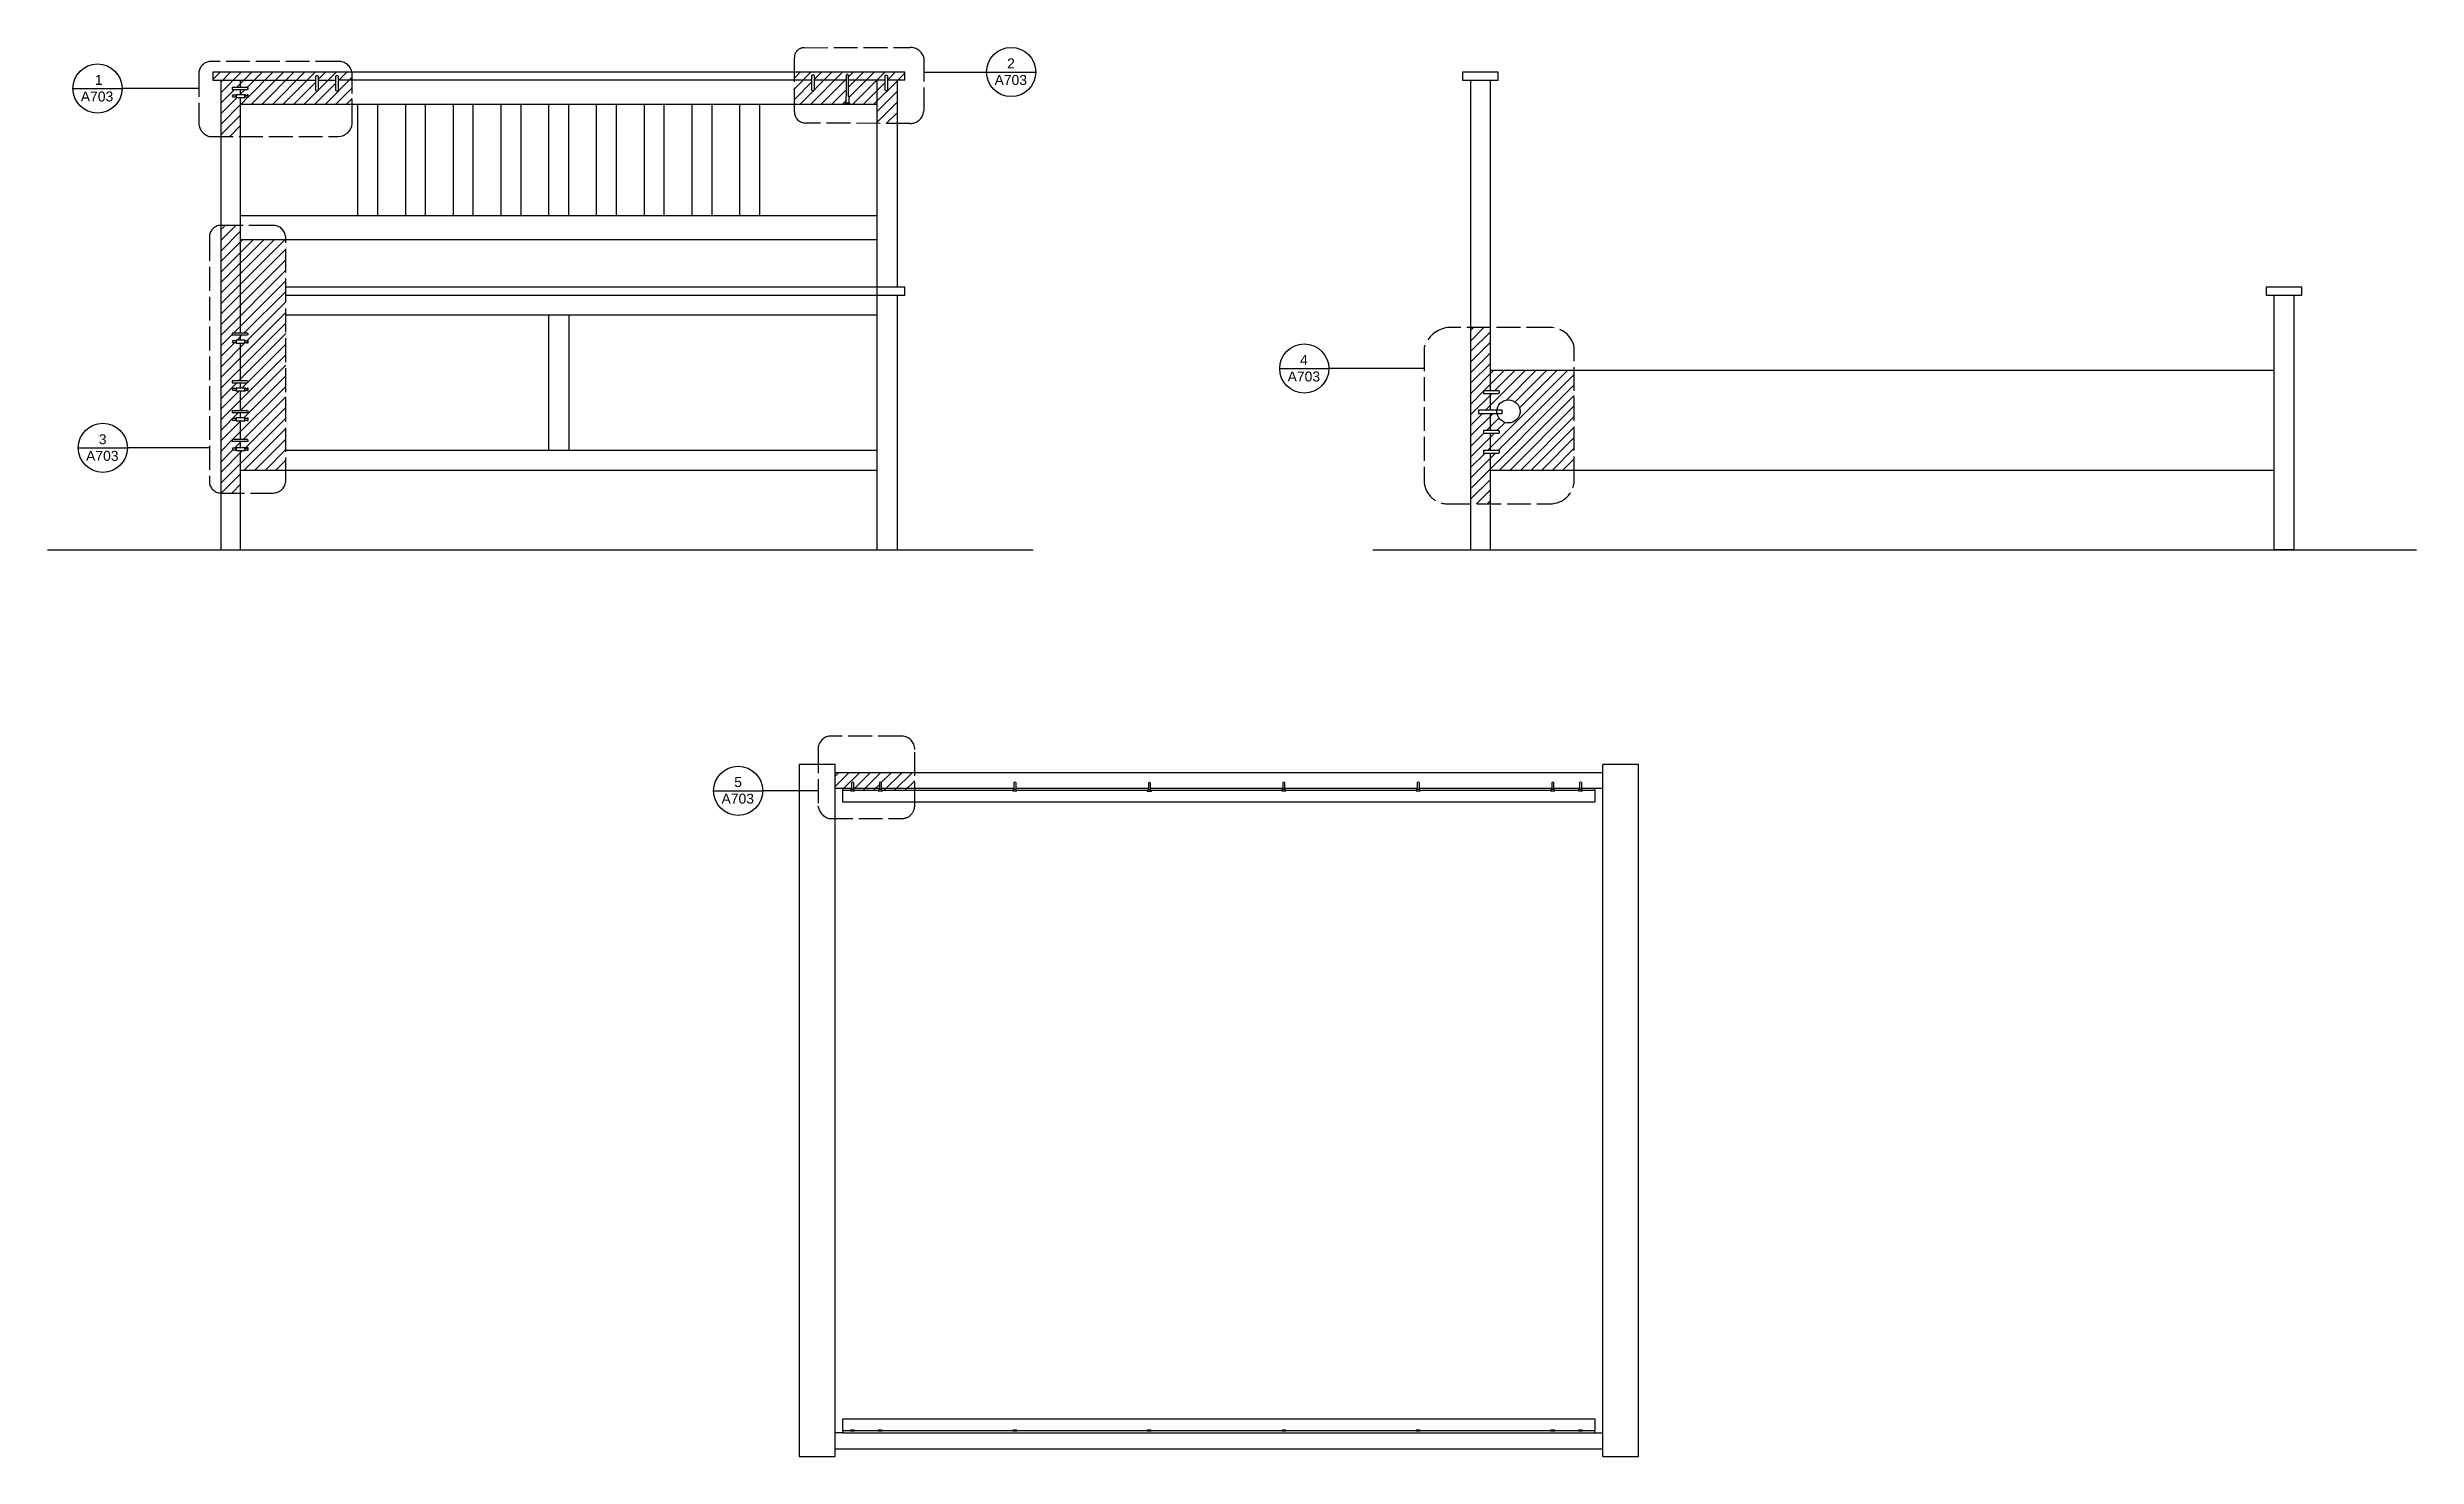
# Model space of a CAD drawing. Header units: inches. Extents: x 223 to 3435, y 564 to 4205.
# Drawn here: x 2036 to 2631, y 3212 to 3566 of the extents above; entities that cross this region are included whole.
import ezdxf

# ---------------------------------------------------------------- set-up
doc = ezdxf.new("R2010")
doc.units = ezdxf.units.IN
doc.header["$MEASUREMENT"] = 0
doc.linetypes.add('ACAD_ISO02W100', pattern=[15, 12, -3])
doc.styles.get("Standard").update_dxf_attribs({"font": 'Arial.ttf'})
pattern_1 = [(45, (829.2407, 2879.7826), (-1.3258252, 1.3258252), [])]

msp = doc.modelspace()

# ---------------------------------------------------------------- texts
at = {"color": 4, "char_height": 2.5, "attachment_point": 1}
for s, insert in [('\\pi0.81007;2\\P\\pi-2.34477;A703', (2276.27, 3563.17)), ('\\pi1.18524;1\\P\\pi-2.34477;A703', (2046.6, 3559.03)), ('\\pi0.77596;4\\P\\pi-2.34477;A703', (2349.93, 3488.64)), ('\\pi0.84418;3\\P\\pi-2.34477;A703', (2047.92, 3468.7))]:
    msp.add_mtext_dynamic_manual_height_columns(s, width=3.2914, gutter_width=1, heights=[0], dxfattribs=dict(at, insert=insert))
at = {"color": 4, "insert": (2207.65, 3382.54), "char_height": 2.5, "attachment_point": 1, "rotation": 359.94109}
msp.add_mtext_dynamic_manual_height_columns('\\pi0.84418;5\\P\\pi-2.34477;A703', width=3.2914, gutter_width=1, heights=[0], dxfattribs=at)

# ---------------------------------------------------------------- hatches: boundary and pattern name
h = msp.add_hatch()
h.set_pattern_fill('ANSI31', color=8, scale=15)
h.set_pattern_definition(pattern_1)
h.paths.add_polyline_path([(2084.41, 3491.62), (2083.32, 3491.62), (2083.32, 3491.58), (2083.26, 3491.58), (2083.26, 3491.78), (2082.41, 3491.78, -0.427564), (2082.41, 3492.19), (2083.26, 3492.19), (2083.26, 3492.36), (2083.32, 3492.36), (2084.41, 3492.34), (2084.41, 3493.58), (2082.41, 3493.58), (2082.33, 3493.7), (2082.33, 3494.07), (2082.41, 3494.19), (2084.41, 3494.19), (2084.41, 3505.7), (2084.41, 3521.22), (2079.41, 3521.22), (2079.41, 3453.93), (2084.41, 3453.93), (2084.41, 3464.62), (2083.32, 3464.62), (2083.32, 3464.58), (2083.26, 3464.58), (2083.26, 3464.78), (2082.41, 3464.78, -0.427564), (2082.41, 3465.19), (2083.26, 3465.19), (2083.26, 3465.36), (2083.32, 3465.36), (2084.41, 3465.34), (2084.41, 3466.86), (2082.41, 3466.86), (2082.33, 3466.98), (2082.33, 3467.35), (2082.41, 3467.47), (2084.41, 3467.47), (2084.41, 3472.12), (2083.32, 3472.12), (2083.32, 3472.08), (2083.26, 3472.08), (2083.26, 3472.28), (2082.41, 3472.28, -0.427564), (2082.41, 3472.69), (2083.26, 3472.69), (2083.26, 3472.86), (2083.32, 3472.86), (2084.41, 3472.84), (2084.41, 3474.08), (2082.41, 3474.08), (2082.33, 3474.2), (2082.33, 3474.57), (2082.41, 3474.69), (2084.41, 3474.69), (2084.41, 3479.62), (2083.32, 3479.62), (2083.32, 3479.58), (2083.26, 3479.58), (2083.26, 3479.78), (2082.41, 3479.78, -0.427564), (2082.41, 3480.19), (2083.26, 3480.19), (2083.26, 3480.36), (2083.32, 3480.36), (2084.41, 3480.34), (2084.41, 3481.58), (2082.41, 3481.58), (2082.33, 3481.7), (2082.33, 3482.07), (2082.41, 3482.19), (2084.41, 3482.19)])
h.paths.add_polyline_path([(2095.77, 3517.7), (2084.41, 3517.7), (2084.41, 3505.7), (2084.41, 3494.19), (2086.01, 3494.19), (2086.21, 3494.07), (2086.21, 3493.7), (2086.01, 3493.58), (2084.41, 3493.58), (2084.41, 3492.32), (2085.46, 3492.32), (2085.46, 3492.36), (2085.55, 3492.36), (2085.55, 3492.15), (2086.07, 3492.15), (2086.07, 3492.27), (2086.3, 3492.27), (2086.3, 3491.68), (2086.07, 3491.68), (2086.07, 3491.79), (2085.55, 3491.79), (2085.55, 3491.58), (2085.46, 3491.58), (2084.41, 3491.6), (2084.41, 3482.19), (2086.01, 3482.19), (2086.21, 3482.07), (2086.21, 3481.7), (2086.01, 3481.58), (2084.41, 3481.58), (2084.41, 3480.32), (2085.46, 3480.32), (2085.46, 3480.36), (2085.55, 3480.36), (2085.55, 3480.15), (2086.07, 3480.15), (2086.07, 3480.27), (2086.3, 3480.27), (2086.3, 3479.68), (2086.07, 3479.68), (2086.07, 3479.79), (2085.55, 3479.79), (2085.55, 3479.58), (2085.46, 3479.58), (2084.41, 3479.6), (2084.41, 3474.69), (2086.01, 3474.69), (2086.21, 3474.57), (2086.21, 3474.2), (2086.01, 3474.08), (2084.41, 3474.08), (2084.41, 3472.82), (2085.46, 3472.82), (2085.46, 3472.86), (2085.55, 3472.86), (2085.55, 3472.65), (2086.07, 3472.65), (2086.07, 3472.77), (2086.3, 3472.77), (2086.3, 3472.18), (2086.07, 3472.18), (2086.07, 3472.29), (2085.55, 3472.29), (2085.55, 3472.08), (2085.46, 3472.08), (2084.41, 3472.1), (2084.41, 3467.47), (2086.01, 3467.47), (2086.21, 3467.35), (2086.21, 3466.98), (2086.01, 3466.86), (2084.41, 3466.86), (2084.41, 3465.32), (2085.46, 3465.32), (2085.46, 3465.36), (2085.55, 3465.36), (2085.55, 3465.15), (2086.07, 3465.15), (2086.07, 3465.27), (2086.3, 3465.27), (2086.3, 3464.68), (2086.07, 3464.68), (2086.07, 3464.79), (2085.55, 3464.79), (2085.55, 3464.58), (2085.46, 3464.58), (2084.41, 3464.6), (2084.41, 3459.7), (2095.77, 3459.7)])
h.paths.add_polyline_path([(2084.41, 3553.36), (2083.32, 3553.36), (2083.32, 3553.33), (2083.26, 3553.33), (2083.26, 3553.52), (2082.41, 3553.52, -0.427564), (2082.41, 3553.93), (2083.26, 3553.93), (2083.26, 3554.1), (2083.32, 3554.1), (2084.41, 3554.08), (2084.41, 3555.32), (2082.41, 3555.32), (2082.33, 3555.44), (2082.33, 3555.81), (2082.41, 3555.93), (2084.41, 3555.93), (2084.41, 3557.7), (2079.41, 3557.7), (2079.41, 3543.56), (2084.41, 3543.56)])
h.paths.add_polyline_path([(2112.46, 3557.7), (2108.93, 3557.7), (2108.93, 3555.11), (2108.81, 3555.02), (2108.44, 3555.02), (2108.32, 3555.11), (2108.32, 3557.7), (2103.93, 3557.7), (2103.93, 3555.11), (2103.81, 3555.02), (2103.44, 3555.02), (2103.32, 3555.11), (2103.32, 3557.7), (2084.41, 3557.7), (2084.41, 3555.93), (2086.01, 3555.93), (2086.21, 3555.81), (2086.21, 3555.44), (2086.01, 3555.32), (2084.41, 3555.32), (2084.41, 3554.06), (2085.46, 3554.06), (2085.46, 3554.1), (2085.55, 3554.1), (2085.55, 3553.89), (2086.07, 3553.89), (2086.07, 3554.01), (2086.3, 3554.01), (2086.3, 3553.42), (2086.07, 3553.42), (2086.07, 3553.53), (2085.55, 3553.53), (2085.55, 3553.33), (2085.46, 3553.33), (2084.41, 3553.34), (2084.41, 3551.7), (2112.46, 3551.7)])
h.paths.add_polyline_path([(2112.46, 3559.53, 0.01322), (2112.43, 3559.7), (2077.41, 3559.7), (2077.41, 3557.7), (2103.32, 3557.7), (2103.32, 3558.71), (2103.44, 3558.9), (2103.81, 3558.9), (2103.93, 3558.71), (2103.93, 3557.7), (2108.32, 3557.7), (2108.32, 3558.71), (2108.44, 3558.9), (2108.81, 3558.9), (2108.93, 3558.71), (2108.93, 3557.7), (2112.46, 3557.7)])
h.paths.add_polyline_path([(2249.41, 3557.7), (2247.01, 3557.7), (2247.01, 3555.2), (2246.9, 3555.11), (2246.52, 3555.11), (2246.41, 3555.2), (2246.41, 3557.7), (2244.41, 3557.7), (2244.41, 3546.85), (2249.41, 3546.83)])
h.paths.add_polyline_path([(2244.41, 3557.7), (2237.16, 3557.7), (2237.16, 3555.83), (2237.16, 3553.79), (2237.29, 3553.5), (2237.29, 3552), (2237.45, 3552), (2237.45, 3551.8), (2237.45, 3551.7), (2244.41, 3551.7)])
h.paths.add_polyline_path([(2236.59, 3553.5), (2236.72, 3553.76), (2236.72, 3555.83), (2236.72, 3557.7), (2228.59, 3557.7), (2228.59, 3555.24), (2228.47, 3555.15), (2228.1, 3555.15), (2227.98, 3555.24), (2227.98, 3557.7), (2223.6, 3557.7), (2223.6, 3551.7), (2236.43, 3551.7), (2236.43, 3551.8), (2236.43, 3552), (2236.59, 3552)])
h.paths.add_polyline_path([(2236.72, 3559, -0.582622), (2237.16, 3559), (2237.16, 3557.7), (2246.41, 3557.7), (2246.41, 3558.8), (2246.52, 3559), (2246.9, 3559), (2247.01, 3558.8), (2247.01, 3557.7), (2251.41, 3557.7), (2251.41, 3559.7), (2223.6, 3559.7), (2223.6, 3557.7), (2227.98, 3557.7), (2227.98, 3558.84), (2228.1, 3559.03), (2228.47, 3559.03), (2228.59, 3558.84), (2228.59, 3557.7), (2236.72, 3557.7)])
h = msp.add_hatch()
h.set_pattern_fill('ANSI31', color=8, scale=15)
h.set_pattern_definition(pattern_1)
h.paths.add_polyline_path([(2419.64, 3484.7), (2398.54, 3484.7), (2398.54, 3479.7), (2400.65, 3479.7), (2400.56, 3479.69), (2400.73, 3479.59), (2400.73, 3479.02), (2400.54, 3478.91), (2398.54, 3478.91), (2398.54, 3474.75), (2400.22, 3474.75, -0.950844), (2406.01, 3474.46, -0.914694), (2400.25, 3473.95), (2398.54, 3473.95), (2398.54, 3469.7), (2400.65, 3469.7), (2400.56, 3469.69), (2400.73, 3469.59), (2400.73, 3469.02), (2400.54, 3468.91), (2398.54, 3468.91), (2398.54, 3464.7), (2400.54, 3464.7), (2400.73, 3464.59), (2400.73, 3464.02), (2400.54, 3463.91), (2398.54, 3463.91), (2398.54, 3459.7), (2419.64, 3459.7)])
h.paths.add_polyline_path([(2398.54, 3495.53), (2393.54, 3495.53), (2393.54, 3451.23), (2398.54, 3451.23), (2398.54, 3463.91), (2396.94, 3463.91), (2396.85, 3464.02), (2396.85, 3464.7), (2398.54, 3464.7), (2398.54, 3468.91), (2396.94, 3468.91), (2396.85, 3469.02), (2396.85, 3469.7), (2398.54, 3469.7), (2398.54, 3473.95), (2395.55, 3473.95), (2395.55, 3474.75), (2398.54, 3474.75), (2398.54, 3478.91), (2396.94, 3478.91), (2396.85, 3479.02), (2396.85, 3479.7), (2398.54, 3479.7)])
h = msp.add_hatch()
h.set_pattern_fill('ANSI31', color=8, scale=15)
h.set_pattern_definition(pattern_1)
h.paths.add_polyline_path([(2244.98, 3381.19, -0.288347), (2245.43, 3381.19), (2245.43, 3379.73), (2253.86, 3379.73), (2253.86, 3383.73), (2233.82, 3383.73), (2233.82, 3379.73), (2237.98, 3379.73), (2237.98, 3381.19, -0.288347), (2238.43, 3381.19), (2238.43, 3379.73), (2244.98, 3379.73)])
h.paths.add_polyline_path([(2244.98, 3379.73), (2238.43, 3379.73), (2238.43, 3379.43), (2238.73, 3379.23), (2244.7, 3379.23), (2244.98, 3379.43)])
h.paths.add_polyline_path([(2253.86, 3379.73), (2245.43, 3379.73), (2245.43, 3379.43), (2245.73, 3379.23), (2253.86, 3379.23)])
h.paths.add_polyline_path([(2237.98, 3379.73), (2235.82, 3379.73), (2235.82, 3379.23), (2237.7, 3379.23), (2237.98, 3379.43)])

# ---------------------------------------------------------------- linework, layer by layer
at = {"color": 4}
for p, q in [((2042.27, 3555.6), (2054.63, 3555.6)), ((2073.88, 3555.6), (2054.63, 3555.6)), ((2256.15, 3559.74), (2271.93, 3559.74)), ((2271.93, 3559.74), (2284.3, 3559.74)), ((2345.59, 3485.2), (2357.96, 3485.2)), ((2381.9, 3485.2), (2357.96, 3485.2)), ((2043.58, 3465.27), (2055.95, 3465.27)), ((2076.58, 3465.27), (2055.95, 3465.27)), ((2203.31, 3379.11), (2215.67, 3379.1)), ((2229.68, 3379.1), (2215.67, 3379.1))]:
    msp.add_line(p, q, dxfattribs=at)
at = {"color": 2}
for p, q in [((2077.41, 3557.7), (2103.32, 3557.7)), ((2079.41, 3557.7), (2079.41, 3439.7)), ((2084.41, 3555.93), (2084.41, 3557.7)), ((2084.41, 3554.06), (2084.41, 3555.32)), ((2103.93, 3557.7), (2108.32, 3557.7)), ((2227.98, 3557.7), (2108.93, 3557.7)), ((2236.72, 3557.7), (2228.59, 3557.7)), ((2246.41, 3557.7), (2237.16, 3557.7)), ((2244.41, 3505.7), (2244.41, 3557.7)), ((2251.41, 3557.7), (2247.01, 3557.7)), ((2249.41, 3557.7), (2249.41, 3505.7)), ((2393.54, 3557.7), (2393.54, 3439.7)), ((2398.54, 3479.7), (2398.54, 3557.7)), ((2084.41, 3505.7), (2084.41, 3553.36)), ((2084.41, 3551.7), (2244.41, 3551.7)), ((2113.91, 3523.7), (2113.91, 3551.7)), ((2118.91, 3523.7), (2118.91, 3551.7)), ((2125.91, 3523.7), (2125.91, 3551.7)), ((2130.91, 3523.7), (2130.91, 3551.7)), ((2137.91, 3523.7), (2137.91, 3551.7)), ((2142.91, 3523.7), (2142.91, 3551.7)), ((2149.91, 3523.7), (2149.91, 3551.7)), ((2154.91, 3523.7), (2154.91, 3551.7)), ((2161.91, 3523.7), (2161.91, 3551.7)), ((2166.91, 3523.7), (2166.91, 3551.7)), ((2173.91, 3523.7), (2173.91, 3551.7)), ((2178.91, 3523.7), (2178.91, 3551.7)), ((2185.91, 3523.7), (2185.91, 3551.7)), ((2190.91, 3523.7), (2190.91, 3551.7)), ((2197.91, 3523.7), (2197.91, 3551.7)), ((2202.91, 3523.7), (2202.91, 3551.7)), ((2209.91, 3523.7), (2209.91, 3551.7)), ((2214.91, 3523.7), (2214.91, 3551.7)), ((2236.43, 3551.8), (2236.43, 3551.7)), ((2237.45, 3551.8), (2237.45, 3551.7)), ((2084.41, 3523.7), (2244.41, 3523.7)), ((2084.41, 3517.7), (2244.41, 3517.7)), ((2244.41, 3459.7), (2244.41, 3515.7)), ((2084.41, 3494.19), (2084.41, 3505.7)), ((2095.97, 3503.7), (2251.41, 3503.7)), ((2244.41, 3439.7), (2244.41, 3503.7)), ((2249.41, 3503.7), (2249.41, 3439.7)), ((2595.54, 3463.91), (2595.54, 3503.7)), ((2600.54, 3503.7), (2600.54, 3439.7)), ((2095.97, 3498.7), (2244.41, 3498.7)), ((2161.91, 3464.7), (2161.91, 3498.7)), ((2166.91, 3498.7), (2166.91, 3464.7)), ((2084.41, 3492.32), (2084.41, 3493.58)), ((2084.41, 3482.19), (2084.41, 3491.62)), ((2595.54, 3484.7), (2398.54, 3484.7)), ((2084.41, 3480.32), (2084.41, 3481.58)), ((2084.41, 3474.69), (2084.41, 3479.62)), ((2398.54, 3474.75), (2398.54, 3478.91)), ((2084.41, 3472.82), (2084.41, 3474.08)), ((2084.41, 3467.47), (2084.41, 3472.12)), ((2398.54, 3469.7), (2398.54, 3473.95)), ((2084.41, 3465.32), (2084.41, 3466.86)), ((2398.54, 3464.7), (2398.54, 3468.91)), ((2084.41, 3439.7), (2084.41, 3464.62)), ((2095.97, 3464.7), (2244.41, 3464.7)), ((2398.54, 3439.7), (2398.54, 3463.91)), ((2595.54, 3439.7), (2595.54, 3463.91)), ((2084.41, 3459.7), (2244.41, 3459.7)), ((2398.54, 3459.7), (2595.54, 3459.7)), ((2079.41, 3439.7), (2084.41, 3439.7)), ((2393.54, 3439.7), (2398.54, 3439.7)), ((2600.54, 3439.7), (2595.54, 3439.7)), ((2233.82, 3211.73), (2233.82, 3385.73)), ((2233.82, 3383.73), (2426.82, 3383.73)), ((2426.82, 3211.73), (2426.82, 3385.73)), ((2233.82, 3379.73), (2237.98, 3379.73)), ((2235.82, 3379.73), (2235.82, 3379.23)), ((2235.82, 3379.23), (2237.7, 3379.23)), ((2235.82, 3376.23), (2235.82, 3379.23)), ((2238.43, 3379.73), (2244.98, 3379.73)), ((2238.73, 3379.23), (2244.7, 3379.23)), ((2245.43, 3379.73), (2278.78, 3379.73)), ((2245.73, 3379.23), (2278.5, 3379.23)), ((2279.23, 3379.73), (2312.58, 3379.73)), ((2279.53, 3379.23), (2312.41, 3379.23)), ((2313.03, 3379.73), (2346.38, 3379.73)), ((2313.21, 3379.23), (2346.1, 3379.23)), ((2346.83, 3379.73), (2380.18, 3379.73)), ((2347.13, 3379.23), (2379.9, 3379.23)), ((2380.63, 3379.73), (2413.98, 3379.73)), ((2380.93, 3379.23), (2413.7, 3379.23)), ((2414.43, 3379.73), (2420.98, 3379.73)), ((2414.73, 3379.23), (2420.7, 3379.23)), ((2421.43, 3379.73), (2426.82, 3379.73)), ((2421.73, 3379.23), (2424.78, 3379.23)), ((2424.78, 3379.23), (2424.78, 3379.73)), ((2424.78, 3379.23), (2424.78, 3376.23)), ((2424.78, 3376.23), (2235.82, 3376.23)), ((2235.82, 3217.73), (2233.82, 3217.73)), ((2235.82, 3218.23), (2235.82, 3221.23)), ((2235.82, 3221.23), (2424.78, 3221.23)), ((2424.78, 3218.23), (2235.82, 3218.23)), ((2235.82, 3218.23), (2235.82, 3217.73)), ((2235.82, 3217.73), (2424.78, 3217.73)), ((2424.78, 3221.23), (2424.78, 3218.23)), ((2424.78, 3217.73), (2424.78, 3218.23)), ((2424.78, 3217.73), (2426.82, 3217.73)), ((2233.82, 3213.73), (2426.82, 3213.73))]:
    msp.add_line(p, q, dxfattribs=at)
at = {"color": 6}
for p, q in [((2082.41, 3555.93), (2082.33, 3555.81)), ((2082.33, 3555.81), (2082.33, 3555.44)), ((2082.33, 3555.44), (2082.41, 3555.32)), ((2082.41, 3555.93), (2086.01, 3555.93)), ((2086.01, 3555.32), (2082.41, 3555.32)), ((2086.01, 3555.93), (2086.21, 3555.81)), ((2086.03, 3555.92), (2086.01, 3555.92)), ((2086.21, 3555.44), (2086.01, 3555.32)), ((2086.21, 3555.81), (2086.21, 3555.44)), ((2103.32, 3558.71), (2103.44, 3558.9)), ((2103.32, 3555.11), (2103.32, 3558.71)), ((2103.33, 3558.73), (2103.34, 3558.71)), ((2103.44, 3558.9), (2103.81, 3558.9)), ((2103.81, 3558.9), (2103.93, 3558.71)), ((2103.93, 3558.71), (2103.93, 3555.11)), ((2108.32, 3558.71), (2108.44, 3558.9)), ((2108.33, 3558.73), (2108.34, 3558.71)), ((2108.44, 3558.9), (2108.81, 3558.9)), ((2108.81, 3558.9), (2108.93, 3558.71)), ((2227.98, 3558.84), (2228.1, 3559.03)), ((2227.98, 3555.24), (2227.98, 3558.84)), ((2227.98, 3555.24), (2228.1, 3555.15)), ((2227.99, 3558.86), (2227.99, 3558.84)), ((2228.1, 3559.03), (2228.47, 3559.03)), ((2228.47, 3559.03), (2228.59, 3558.84)), ((2228.47, 3555.15), (2228.59, 3555.24)), ((2228.59, 3558.84), (2228.59, 3555.24)), ((2236.72, 3555.83), (2236.72, 3559)), ((2236.72, 3553.76), (2236.72, 3555.83)), ((2237.16, 3559), (2237.16, 3555.83)), ((2237.16, 3555.83), (2237.16, 3553.79)), ((2246.41, 3558.8), (2246.52, 3559)), ((2246.41, 3555.2), (2246.41, 3558.8)), ((2246.41, 3555.2), (2246.52, 3555.11)), ((2246.42, 3558.82), (2246.42, 3558.8)), ((2246.52, 3559), (2246.9, 3559)), ((2246.9, 3559), (2247.01, 3558.8)), ((2246.9, 3555.11), (2247.01, 3555.2)), ((2247.01, 3558.8), (2247.01, 3555.2)), ((2083.26, 3553.93), (2082.41, 3553.93)), ((2082.41, 3553.52), (2083.26, 3553.52)), ((2085.46, 3553.33), (2085.46, 3554.1)), ((2085.46, 3554.1), (2085.55, 3554.1)), ((2085.46, 3553.33), (2085.46, 3554.1)), ((2085.46, 3554.1), (2085.55, 3554.1)), ((2085.46, 3553.33), (2085.46, 3554.1)), ((2085.46, 3554.1), (2085.55, 3554.1)), ((2085.55, 3553.33), (2085.46, 3553.33)), ((2085.55, 3553.33), (2085.46, 3553.33)), ((2085.55, 3553.33), (2085.46, 3553.33)), ((2085.55, 3554.1), (2085.55, 3553.89)), ((2085.55, 3553.53), (2085.55, 3553.33)), ((2103.32, 3555.11), (2103.44, 3555.02)), ((2103.44, 3555.02), (2103.81, 3555.02)), ((2103.81, 3555.02), (2103.93, 3555.11)), ((2228.1, 3555.15), (2228.47, 3555.15)), ((2236.43, 3551.8), (2236.43, 3552)), ((2236.43, 3552), (2237.29, 3552)), ((2237.45, 3551.8), (2236.43, 3551.8)), ((2236.59, 3553.5), (2236.67, 3553.65)), ((2236.59, 3552), (2236.59, 3553.5)), ((2236.59, 3553.35), (2236.59, 3553.4)), ((2236.59, 3553.12), (2236.59, 3553.17)), ((2236.59, 3552.9), (2236.59, 3552.94)), ((2236.59, 3552.67), (2236.59, 3552.72)), ((2236.67, 3553.65), (2236.72, 3553.76)), ((2237.16, 3553.79), (2237.29, 3553.5)), ((2237.29, 3553.5), (2237.29, 3552)), ((2237.29, 3553.35), (2237.29, 3553.3)), ((2237.29, 3553.12), (2237.29, 3553.07)), ((2237.29, 3552.9), (2237.29, 3552.85)), ((2237.29, 3552), (2237.45, 3552)), ((2237.45, 3552), (2237.45, 3551.8)), ((2246.52, 3555.11), (2246.9, 3555.11)), ((2082.41, 3494.19), (2082.33, 3494.07)), ((2082.33, 3494.07), (2082.33, 3493.7)), ((2082.33, 3493.7), (2082.41, 3493.58)), ((2082.41, 3494.19), (2086.01, 3494.19)), ((2086.01, 3493.58), (2082.41, 3493.58)), ((2083.26, 3492.19), (2082.41, 3492.19)), ((2082.41, 3491.78), (2083.26, 3491.78)), ((2084.41, 3492.32), (2084.41, 3493.58)), ((2085.46, 3491.58), (2085.46, 3492.36)), ((2085.46, 3492.36), (2085.55, 3492.36)), ((2085.46, 3491.58), (2085.46, 3492.36)), ((2085.46, 3492.36), (2085.55, 3492.36)), ((2085.46, 3491.58), (2085.46, 3492.36)), ((2085.46, 3492.36), (2085.55, 3492.36)), ((2085.55, 3491.58), (2085.46, 3491.58)), ((2085.55, 3491.58), (2085.46, 3491.58)), ((2085.55, 3491.58), (2085.46, 3491.58)), ((2085.55, 3492.36), (2085.55, 3492.15)), ((2085.55, 3491.79), (2085.55, 3491.58)), ((2086.01, 3494.19), (2086.21, 3494.07)), ((2086.03, 3494.18), (2086.01, 3494.18)), ((2086.21, 3493.7), (2086.01, 3493.58)), ((2086.21, 3494.07), (2086.21, 3493.7)), ((2082.41, 3482.19), (2082.33, 3482.07)), ((2082.33, 3482.07), (2082.33, 3481.7)), ((2082.33, 3481.7), (2082.41, 3481.58)), ((2082.41, 3482.19), (2086.01, 3482.19)), ((2086.01, 3481.58), (2082.41, 3481.58)), ((2083.26, 3480.19), (2082.41, 3480.19)), ((2082.41, 3479.78), (2083.26, 3479.78)), ((2085.46, 3479.58), (2085.46, 3480.36)), ((2085.46, 3480.36), (2085.55, 3480.36)), ((2085.46, 3479.58), (2085.46, 3480.36)), ((2085.46, 3480.36), (2085.55, 3480.36)), ((2085.55, 3479.58), (2085.46, 3479.58)), ((2085.55, 3479.58), (2085.46, 3479.58)), ((2085.55, 3480.36), (2085.55, 3480.15)), ((2085.55, 3479.79), (2085.55, 3479.58)), ((2086.01, 3482.19), (2086.21, 3482.07)), ((2086.03, 3482.18), (2086.01, 3482.18)), ((2086.21, 3481.7), (2086.01, 3481.58)), ((2086.21, 3482.07), (2086.21, 3481.7)), ((2396.94, 3479.7), (2396.85, 3479.59)), ((2396.85, 3479.59), (2396.85, 3479.02)), ((2396.85, 3479.02), (2396.94, 3478.91)), ((2396.94, 3479.7), (2400.54, 3479.7)), ((2400.54, 3478.91), (2396.94, 3478.91)), ((2400.54, 3479.7), (2400.73, 3479.59)), ((2400.56, 3479.69), (2400.54, 3479.69)), ((2400.73, 3479.02), (2400.54, 3478.91)), ((2400.73, 3479.59), (2400.73, 3479.02)), ((2082.41, 3474.69), (2082.33, 3474.57)), ((2082.33, 3474.57), (2082.33, 3474.2)), ((2082.33, 3474.2), (2082.41, 3474.08)), ((2082.41, 3474.69), (2086.01, 3474.69)), ((2086.01, 3474.08), (2082.41, 3474.08)), ((2083.26, 3472.69), (2082.41, 3472.69)), ((2082.41, 3472.28), (2083.26, 3472.28)), ((2085.46, 3472.08), (2085.46, 3472.86)), ((2085.46, 3472.86), (2085.55, 3472.86)), ((2085.55, 3472.08), (2085.46, 3472.08)), ((2085.55, 3472.86), (2085.55, 3472.65)), ((2085.55, 3472.29), (2085.55, 3472.08)), ((2086.01, 3474.69), (2086.21, 3474.57)), ((2086.03, 3474.68), (2086.01, 3474.68)), ((2086.21, 3474.2), (2086.01, 3474.08)), ((2086.21, 3474.57), (2086.21, 3474.2)), ((2082.41, 3467.47), (2082.33, 3467.35)), ((2082.33, 3467.35), (2082.33, 3466.98)), ((2082.33, 3466.98), (2082.41, 3466.86)), ((2082.41, 3467.47), (2086.01, 3467.47)), ((2086.01, 3466.86), (2082.41, 3466.86)), ((2086.01, 3467.47), (2086.21, 3467.35)), ((2086.03, 3467.46), (2086.01, 3467.46)), ((2086.21, 3466.98), (2086.01, 3466.86)), ((2086.21, 3467.35), (2086.21, 3466.98)), ((2396.94, 3469.7), (2396.85, 3469.59)), ((2396.85, 3469.59), (2396.85, 3469.02)), ((2396.85, 3469.02), (2396.94, 3468.91)), ((2396.94, 3469.7), (2400.54, 3469.7)), ((2400.54, 3468.91), (2396.94, 3468.91)), ((2400.54, 3469.7), (2400.73, 3469.59)), ((2400.56, 3469.69), (2400.54, 3469.69)), ((2400.73, 3469.02), (2400.54, 3468.91)), ((2400.73, 3469.59), (2400.73, 3469.02)), ((2083.26, 3465.19), (2082.41, 3465.19)), ((2082.41, 3464.78), (2083.26, 3464.78)), ((2085.46, 3465.21), (2085.46, 3465.36)), ((2085.46, 3465.36), (2085.55, 3465.36)), ((2085.46, 3464.58), (2085.46, 3465.21)), ((2085.55, 3464.58), (2085.46, 3464.58)), ((2085.55, 3465.36), (2085.55, 3465.15)), ((2085.55, 3464.79), (2085.55, 3464.58)), ((2396.94, 3464.7), (2396.85, 3464.59)), ((2396.85, 3464.59), (2396.85, 3464.02)), ((2396.85, 3464.02), (2396.94, 3463.91)), ((2396.94, 3464.7), (2400.54, 3464.7)), ((2400.54, 3463.91), (2396.94, 3463.91)), ((2400.54, 3464.7), (2400.73, 3464.59)), ((2400.73, 3464.02), (2400.54, 3463.91)), ((2400.73, 3464.59), (2400.73, 3464.02)), ((2237.98, 3379.43), (2237.7, 3379.23)), ((2237.98, 3381.19), (2237.98, 3379.43)), ((2238.43, 3379.43), (2237.98, 3379.43)), ((2238.43, 3381.19), (2238.43, 3379.43)), ((2238.43, 3379.43), (2238.73, 3379.23)), ((2244.98, 3379.43), (2244.7, 3379.23)), ((2244.98, 3381.19), (2244.98, 3379.43)), ((2245.43, 3379.43), (2244.98, 3379.43)), ((2245.43, 3381.19), (2245.43, 3379.43)), ((2245.43, 3379.43), (2245.73, 3379.23)), ((2278.78, 3379.43), (2278.5, 3379.23)), ((2278.78, 3381.19), (2278.78, 3379.43)), ((2279.23, 3379.43), (2278.78, 3379.43)), ((2279.23, 3381.19), (2279.23, 3379.43)), ((2279.23, 3379.43), (2279.53, 3379.23)), ((2312.58, 3379.35), (2312.3, 3379.15)), ((2312.58, 3381.11), (2312.58, 3379.35)), ((2313.03, 3379.35), (2312.58, 3379.35)), ((2313.03, 3381.11), (2313.03, 3379.35)), ((2313.03, 3379.35), (2313.33, 3379.15)), ((2346.38, 3379.43), (2346.1, 3379.23)), ((2346.38, 3381.19), (2346.38, 3379.43)), ((2346.83, 3379.43), (2346.38, 3379.43)), ((2346.83, 3381.19), (2346.83, 3379.43)), ((2346.83, 3379.43), (2347.13, 3379.23)), ((2380.18, 3379.43), (2379.9, 3379.23)), ((2380.18, 3381.19), (2380.18, 3379.43)), ((2380.63, 3379.43), (2380.18, 3379.43)), ((2380.63, 3381.19), (2380.63, 3379.43)), ((2380.63, 3379.43), (2380.93, 3379.23)), ((2413.98, 3379.43), (2413.7, 3379.23)), ((2413.98, 3381.19), (2413.98, 3379.43)), ((2414.43, 3379.43), (2413.98, 3379.43)), ((2414.43, 3381.19), (2414.43, 3379.43)), ((2414.43, 3379.43), (2414.73, 3379.23)), ((2420.98, 3379.43), (2420.7, 3379.23)), ((2420.98, 3381.19), (2420.98, 3379.43)), ((2421.43, 3379.43), (2420.98, 3379.43)), ((2421.43, 3381.19), (2421.43, 3379.43)), ((2421.43, 3379.43), (2421.73, 3379.23))]:
    msp.add_line(p, q, dxfattribs=at)
at = {"color": 6, "linetype": 'ACAD_ISO02W100'}
for p, q in [((2108.32, 3555.11), (2108.32, 3558.71)), ((2108.93, 3558.71), (2108.93, 3555.11)), ((2108.32, 3555.11), (2108.44, 3555.02)), ((2108.44, 3555.02), (2108.81, 3555.02)), ((2108.81, 3555.02), (2108.93, 3555.11))]:
    msp.add_line(p, q, dxfattribs=at)
at = {"color": 1}
for p, q in [((2035.85, 3439.7), (2283.6, 3439.7)), ((2368.99, 3439.7), (2631.36, 3439.7))]:
    msp.add_line(p, q, dxfattribs=at)
at = {"color": 4, "linetype": 'ACAD_ISO02W100', "ltscale": 0.5}
for points in [[(2109.27, 3562.4), (2076.52, 3562.4)], [(2223.6, 3549.81), (2223.6, 3563.39)], [(2226, 3565.87), (2252.7, 3565.95)], [(2256.17, 3563.39), (2256.11, 3549.81)], [(2073.88, 3559.53), (2073.88, 3546.82)], [(2112.46, 3546.82), (2112.46, 3559.7)], [(2076.52, 3543.56), (2108.93, 3543.56)], [(2252.7, 3546.81), (2226.15, 3546.93)], [(2092.52, 3521.22), (2079.41, 3521.22)], [(2076.58, 3518.27), (2076.58, 3456.83)], [(2095.77, 3456.83), (2095.77, 3518.27)], [(2381.9, 3490.53), (2381.9, 3457.09)], [(2413.59, 3495.53), (2387.78, 3495.53)], [(2419.64, 3457.09), (2419.64, 3490.53)], [(2079.41, 3453.93), (2092.52, 3453.93)], [(2387.73, 3451.23), (2413.59, 3451.23)], [(2229.55, 3389.51), (2229.55, 3375.34)], [(2250.64, 3392.83), (2232.29, 3392.83)], [(2253.86, 3375.32), (2253.86, 3389.51)], [(2232.29, 3372.12), (2250.64, 3372.12)]]:
    msp.add_lwpolyline(points, dxfattribs=at)
at = {"color": 2}
for points in [[(2251.41, 3557.7), (2251.41, 3559.7), (2077.41, 3559.7), (2077.41, 3557.7)], [(2391.54, 3559.7), (2391.54, 3557.7), (2400.54, 3557.7), (2400.54, 3559.7), (2391.54, 3559.7)], [(2251.41, 3503.7), (2251.41, 3505.7), (2095.77, 3505.7)], [(2593.54, 3503.7), (2602.54, 3503.7), (2602.54, 3505.7), (2593.54, 3505.7), (2593.54, 3503.7)], [(2079.41, 3439.7), (2084.41, 3439.7)], [(2244.41, 3439.7), (2249.41, 3439.7)], [(2233.82, 3385.73), (2224.82, 3385.73), (2224.82, 3211.73), (2233.82, 3211.73)], [(2435.82, 3211.73), (2435.82, 3385.73), (2426.82, 3385.73)], [(2426.82, 3211.73), (2435.82, 3211.73)]]:
    msp.add_lwpolyline(points, dxfattribs=at)
at = {"color": 6}
for points in [[(2083.32, 3554.1), (2083.32, 3553.33), (2083.26, 3553.33), (2083.26, 3554.1), (2083.32, 3554.1)], [(2085.46, 3554.06), (2083.32, 3554.06), (2083.32, 3553.96)], [(2083.32, 3553.47), (2083.32, 3553.36), (2085.46, 3553.36)], [(2086.07, 3553.89), (2085.55, 3553.89)], [(2085.55, 3553.53), (2086.07, 3553.53)], [(2086.3, 3554.01), (2086.07, 3554.01), (2086.07, 3553.89)], [(2086.07, 3553.53), (2086.07, 3553.42), (2086.3, 3553.42), (2086.3, 3554.01)], [(2083.32, 3492.36), (2083.32, 3491.58), (2083.26, 3491.58), (2083.26, 3492.36), (2083.32, 3492.36)], [(2085.46, 3492.32), (2083.32, 3492.32), (2083.32, 3492.21)], [(2083.32, 3491.73), (2083.32, 3491.62), (2085.46, 3491.62)], [(2086.07, 3492.15), (2085.55, 3492.15)], [(2085.55, 3491.79), (2086.07, 3491.79)], [(2086.3, 3492.27), (2086.07, 3492.27), (2086.07, 3492.15)], [(2086.07, 3491.79), (2086.07, 3491.68), (2086.3, 3491.68), (2086.3, 3492.27)], [(2083.32, 3480.36), (2083.32, 3479.58), (2083.26, 3479.58), (2083.26, 3480.36), (2083.32, 3480.36)], [(2085.46, 3480.32), (2083.32, 3480.32), (2083.32, 3480.21)], [(2083.32, 3479.73), (2083.32, 3479.62), (2085.46, 3479.62)], [(2086.07, 3480.15), (2085.55, 3480.15)], [(2085.55, 3479.79), (2086.07, 3479.79)], [(2086.3, 3480.27), (2086.07, 3480.27), (2086.07, 3480.15)], [(2086.07, 3479.79), (2086.07, 3479.68), (2086.3, 3479.68), (2086.3, 3480.27)], [(2083.32, 3472.86), (2083.32, 3472.08), (2083.26, 3472.08), (2083.26, 3472.86), (2083.32, 3472.86)], [(2085.46, 3472.82), (2083.32, 3472.82), (2083.32, 3472.71)], [(2083.32, 3472.23), (2083.32, 3472.12), (2085.46, 3472.12)], [(2086.07, 3472.65), (2085.55, 3472.65)], [(2085.55, 3472.29), (2086.07, 3472.29)], [(2086.3, 3472.77), (2086.07, 3472.77), (2086.07, 3472.65)], [(2086.07, 3472.29), (2086.07, 3472.18), (2086.3, 3472.18), (2086.3, 3472.77)], [(2083.32, 3465.21), (2083.32, 3464.58), (2083.26, 3464.58), (2083.26, 3465.36), (2083.32, 3465.36)], [(2083.32, 3465.36), (2083.32, 3465.32)], [(2085.46, 3465.32), (2083.32, 3465.32), (2083.32, 3465.21)], [(2083.32, 3464.73), (2083.32, 3464.62), (2085.46, 3464.62)], [(2086.07, 3465.15), (2085.55, 3465.15)], [(2085.55, 3464.79), (2086.07, 3464.79)], [(2086.3, 3465.27), (2086.07, 3465.27), (2086.07, 3465.15)], [(2086.07, 3464.79), (2086.07, 3464.68), (2086.3, 3464.68), (2086.3, 3465.27)], [(2237.7, 3379.23), (2237.7, 3379.08), (2238.73, 3379.08), (2238.73, 3379.23)], [(2244.7, 3379.23), (2244.7, 3379.08), (2245.73, 3379.08), (2245.73, 3379.23)], [(2278.5, 3379.23), (2278.5, 3379.08), (2279.53, 3379.08), (2279.53, 3379.23)], [(2312.3, 3379.15), (2312.3, 3379), (2313.33, 3379), (2313.33, 3379.15)], [(2346.1, 3379.23), (2346.1, 3379.08), (2347.13, 3379.08), (2347.13, 3379.23)], [(2379.9, 3379.23), (2379.9, 3379.08), (2380.93, 3379.08), (2380.93, 3379.23)], [(2413.7, 3379.23), (2413.7, 3379.08), (2414.73, 3379.08), (2414.73, 3379.23)], [(2420.7, 3379.23), (2420.7, 3379.08), (2421.73, 3379.08), (2421.73, 3379.23)]]:
    msp.add_lwpolyline(points, dxfattribs=at)
msp.add_lwpolyline([(2395.55, 3473.95), (2401.54, 3473.95), (2401.54, 3474.75), (2395.55, 3474.75)], close=True, dxfattribs=at)
at = {"color": 2}
for points in [[(2237.69, 3218.23), (2238.71, 3218.23), (2238.71, 3218.39), (2237.69, 3218.39)], [(2244.69, 3218.23), (2245.71, 3218.23), (2245.71, 3218.39), (2244.69, 3218.39)], [(2278.49, 3218.23), (2279.51, 3218.23), (2279.51, 3218.39), (2278.49, 3218.39)], [(2312.29, 3218.23), (2313.31, 3218.23), (2313.31, 3218.39), (2312.29, 3218.39)], [(2346.09, 3218.23), (2347.11, 3218.23), (2347.11, 3218.38), (2346.09, 3218.38)], [(2379.89, 3218.23), (2380.91, 3218.23), (2380.91, 3218.39), (2379.89, 3218.39)], [(2413.69, 3218.23), (2414.71, 3218.23), (2414.71, 3218.39), (2413.69, 3218.39)], [(2420.69, 3218.23), (2421.71, 3218.23), (2421.71, 3218.39), (2420.69, 3218.39)]]:
    msp.add_lwpolyline(points, close=True, dxfattribs=at)
at = {"color": 4}
for centre in [(2048.45, 3555.61), (2278.11, 3559.76), (2351.77, 3485.22), (2049.77, 3465.28), (2209.49, 3379.1)]:
    msp.add_circle(centre, 6.18, dxfattribs=at)
at = {"color": 6}
msp.add_circle((2403.1, 3474.46), 2.9, dxfattribs=at)
at = {"color": 4, "linetype": 'ACAD_ISO02W100', "ltscale": 0.5}
for centre, radius, start, end in [((2077.02, 3559.28), 3.15, 99.02075, 175.59208), ((2109.1, 3559), 3.4, 8.86909, 92.90009), ((2226.08, 3563.39), 2.48, 88.36176, 180), ((2252.71, 3562.34), 3.61, 16.94901, 90.16954), ((2226.5, 3549.81), 2.9, 180, 263.20988), ((2252.7, 3550.24), 3.43, 270, 352.78518), ((2077.58, 3547.12), 3.71, 184.65923, 253.53077), ((2079.54, 3518.27), 2.96, 92.40575, 180), ((2092.52, 3517.96), 3.26, 5.35479, 90), ((2388.72, 3488.47), 7.12, 97.5697, 163.18858), ((2413.59, 3489.38), 6.15, 10.7835, 90), ((2079.48, 3456.83), 2.9, 180, 268.69078), ((2092.52, 3457.2), 3.27, 270, 353.55392), ((2387.76, 3457.09), 5.86, 180, 270.24294), ((2413.59, 3457.28), 6.05, 270, 358.19168), ((2232.92, 3389.51), 3.38, 100.7835, 180), ((2250.54, 3389.51), 3.32, 0, 88.19168), ((2233.42, 3375.86), 3.91, 187.5697, 253.18858), ((2250.64, 3375.33), 3.21, 270, 0.24294)]:
    msp.add_arc(centre, radius, start, end, dxfattribs=at)
at = {"color": 6}
for centre, radius, start, end in [((2236.94, 3558.88), 0.254, 29.54799, 150.45201), ((2082.61, 3553.73), 0.285, 133.70039, 226.29961), ((2082.61, 3491.98), 0.285, 133.70039, 226.29961), ((2082.61, 3479.98), 0.285, 133.70039, 226.29961), ((2082.61, 3472.48), 0.285, 133.70039, 226.29961), ((2082.61, 3464.98), 0.285, 133.70039, 226.29961), ((2238.21, 3380.83), 0.426, 57.83048, 122.16952), ((2245.21, 3380.83), 0.426, 57.83048, 122.16952), ((2279.01, 3380.83), 0.426, 57.83048, 122.16952), ((2312.81, 3380.75), 0.426, 57.83048, 122.16952), ((2346.61, 3380.83), 0.426, 57.83048, 122.16952), ((2380.41, 3380.83), 0.426, 57.83048, 122.16952), ((2414.21, 3380.83), 0.426, 57.83048, 122.16952), ((2421.21, 3380.83), 0.426, 57.83048, 122.16952)]:
    msp.add_arc(centre, radius, start, end, dxfattribs=at)
at = {"color": 4, "ltscale": 0.5}
msp.add_arc((2108.93, 3547.1), 3.54, 270, 355.42873, dxfattribs=at)

msp.set_redraw_order([(e.dxf.handle, doc.entitydb.next_handle()) for e in msp.query("TEXT MTEXT ATTDEF DIMENSION ARC_DIMENSION")])  # texts and dimensions are drawn at this point

doc.saveas('drawing.dxf')
